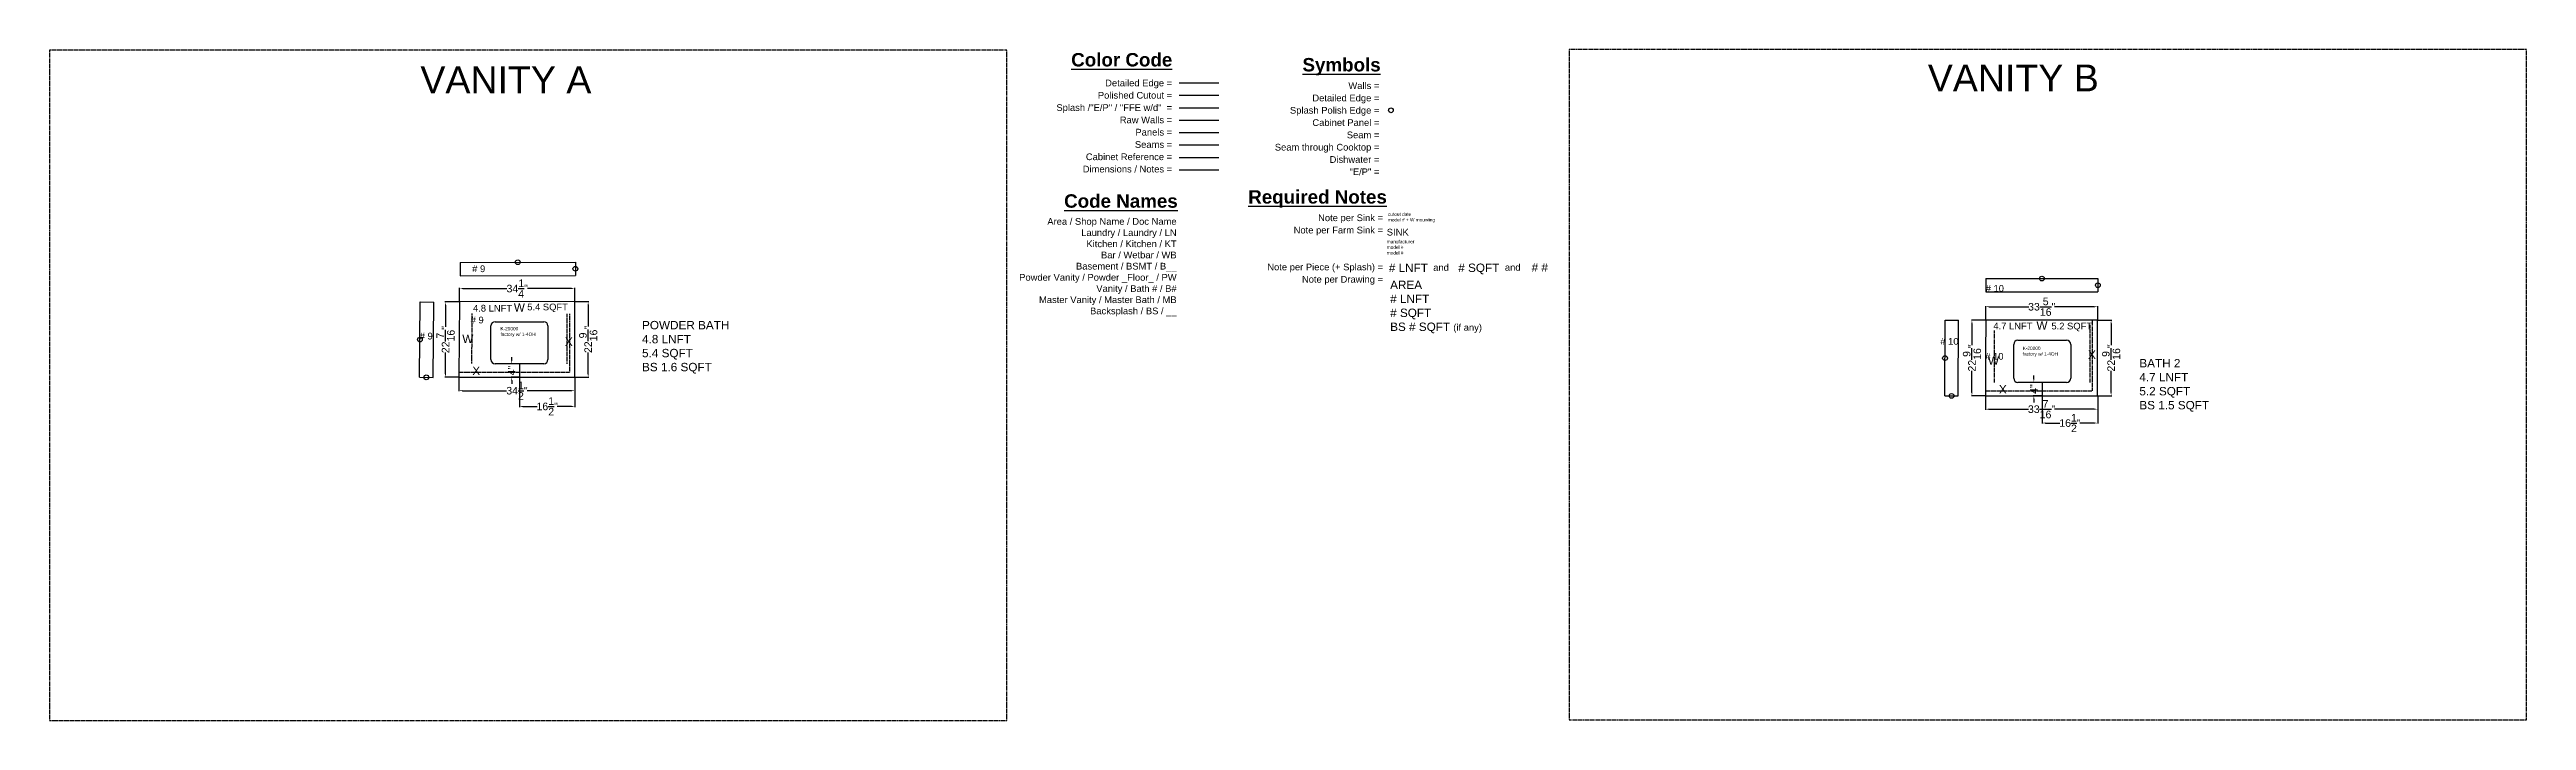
# Model space of a CAD drawing. Extents: x -347 to 953, y -714 to 758.
# Drawn here: x -90 to 648, y -487 to -287 of the extents above; entities that cross this region are included whole.
import ezdxf
from ezdxf.enums import TextEntityAlignment as Align

# ---------------------------------------------------------------- set-up
doc = ezdxf.new("R2010")
doc.units = 0
doc.header["$MEASUREMENT"] = 0
doc.linetypes.add('DASHED', pattern=[0.75, 0.5, -0.25])
doc.layers.get('0').update_dxf_attribs({"linetype": 'CONTINUOUS'})
doc.layers.get('Defpoints').update_dxf_attribs({"linetype": 'CONTINUOUS'})
for name, color, linetype in [('_CURVE', 7, 'CONTINUOUS'), ('BACK_SPLASH', 211, 'CONTINUOUS'), ('BLUE_BLUE', 5, 'CONTINUOUS'), ('GREEN_TEXT', 90, 'CONTINUOUS'), ('ORANGE_CABS', 30, 'DASHED'), ('RED_WALL', 1, 'CONTINUOUS')]:
    doc.layers.add(name, color=color, linetype=linetype)
doc.layers.add('No Print', color=8, linetype='CONTINUOUS', plot=False)
doc.layers.add('Reference', color=7, linetype='CONTINUOUS', transparency=0.5)
doc.styles.add('Model Text', font='arial.ttf', dxfattribs={"height": 2})
doc.styles.get("Standard").update_dxf_attribs({"font": 'arial.ttf'})
doc.dimstyles.get("Standard").update_dxf_attribs({"dimtxt": 2.25, "dimasz": 1, "dimexe": 0.18, "dimexo": 0.0625, "dimgap": 0.09, "dimtad": 0, "dimdec": 4, "dimzin": 0, "dimdsep": 46, "dimlunit": 5, "dimtxsty": 'Standard', "dimcen": 1, "dimclrd": 3, "dimclre": 3, "dimadec": 0, "dimazin": 0, "dimtfac": 1, "dimtdec": 4, "dimtofl": 0, "dimtmove": 0, "dimatfit": 3, "dimfxl": 1, "dimtolj": 1, "dimtzin": 0, "dimarcsym": 0})

msp = doc.modelspace()

# ---------------------------------------------------------------- texts
for s, p in [('# LNFT', (309.104762, -351.157466)), ('# SQFT', (329.780042, -351.125037)), ('# #', (351.6322, -351.042588))]:
    msp.add_text(s, height=2.5).set_placement(p, align=Align.TOP_LEFT)
at = {"linetype": 'Continuous', "attachment_point": 1, "style": 'Model Text'}
for s, width, insert, char_height in [('VANITY A', 134.25107034, (20.72368, -292.340614), 8), ('VANITY B', 134.25107034, (469.602243, -291.787001), 8), ('cutout date\\Pmodel # + W mounting', 29.66556514, (308.848836, -335.904609), 1), ('{\\H2x;\\C3;SINK\\P\\H0.5x;manufacturer\\Pmodel #\\Pmodel #}', 29.66556514, (308.486498, -340.757671), 1), ('{\\C3;AREA\\P}# LNFT\\P# SQFT{\\C3;\\P\\C6;BS # SQFT}', 29.66556514, (309.494953, -356.212584), 2.5), ('{\\C3;POWDER BATH\\P}4.8 LNFT\\P5.4 SQFT{\\C3;\\P\\C6;BS 1.6 SQFT}', 29.66556514, (86.728284, -368.222095), 2.5), ('K-20000\\Pfactory w/ 1-4OH', 22.67607236, (44.56508, -370.02373), 1), ('K-20000\\Pfactory w/ 1-4OH', 22.67607236, (497.869686, -375.871904), 1), ('{\\C3;BATH 2\\P}4.7 LNFT\\P5.2 SQFT{\\C3;\\P\\C6;BS 1.5 SQFT}', 29.66556514, (532.591352, -379.577601), 2.5)]:
    msp.add_mtext_dynamic_manual_height_columns(s, width=width, gutter_width=10, heights=[0], dxfattribs=dict(at, insert=insert, char_height=char_height))
at = {"linetype": 'Continuous', "char_height": 2, "attachment_point": 5, "style": 'Model Text'}
for s, insert in [('# 9', (38.09283, -352.685387)), ('# 10', (489.5477, -358.54711)), ('# 9', (37.639113, -367.968248)), ('4.8 LNFT', (42.211801, -364.438006)), ('5.4 SQFT', (58.592529, -364.331275)), ('4.7 LNFT', (494.950653, -369.704165)), ('5.2 SQFT', (512.455997, -370.027732)), ('# 9', (22.456074, -372.75966)), ('# 10', (476.030155, -374.321585)), ('# 10', (489.423093, -378.78137))]:
    msp.add_mtext(s, dxfattribs=dict(at, insert=insert))
at = {"layer": 'GREEN_TEXT', "color": 90}
for s, p in [('W', (48.555932, -362.966059)), ('W', (501.93969, -368.315664)), ('W', (33.206996, -372.333522)), ('X', (63.772692, -373.158342)), ('X', (36.182264, -381.845431)), ('W', (487.521392, -378.807492)), ('X', (517.304937, -377.021176)), ('X', (490.767922, -387.355323))]:
    msp.add_text(s, height=2.5, dxfattribs=at).set_placement(p, align=Align.TOP_LEFT)
at = {"layer": 'Reference', "linetype": 'Continuous', "attachment_point": 1, "style": 'Model Text'}
for s, width, insert, char_height in [('{\\fArial|b1|i0|c0|p34;\\LColor Code}', 68.7490007, (214.522365, -288.358988), 4), ('{\\fArial|b1|i0|c0|p34;\\LSymbols}', 23.14391461, (283.383685, -289.840855), 4), ('{\\fArial|b1|i0|c0|p34;\\LCode Names}', 49.99480422, (212.409106, -330.467832), 4), ('{\\fArial|b1|i0|c0|p34;\\LRequired Notes}', 57.24687467, (267.230768, -329.245473), 4), ('\\pxqr;{\\C2;Area / Shop Name / Doc Name\\P}Laundry / Laundry / LN\\PKitchen / Kitchen / KT\\PBar / Wetbar / WB\\PBasement / BSMT / B__\\PPowder Vanity / Powder _Floor_ / PW\\PVanity / Bath # / B#\\PMaster Vanity / Master Bath / MB\\PBacksplash / BS / __\\P\\P ', 71.98762307, (173.927891, -337.563721), 2), ('and', 4.49726622, (322.320732, -351.284442), 2), ('and', 4.49726622, (343.65433, -351.246669), 2), ('(if any)', 12.21136784, (328.299337, -369.150213), 2)]:
    msp.add_mtext_dynamic_manual_height_columns(s, width=width, gutter_width=10, heights=[0], dxfattribs=dict(at, insert=insert, char_height=char_height))
at = {"layer": 'Reference', "linetype": 'Continuous', "char_height": 2, "attachment_point": 1, "line_spacing_factor": 1.1, "style": 'Model Text'}
for s, insert in [('\\pxqr;Detailed Edge =\\PPolished Cutout = \\PSplash /"E/P" / "FFE w/d"  =\\PRaw Walls = \\PPanels = \\PSeams =\\PCabinet Reference =\\PDimensions / Notes =    ', (203.589833, -296.285726)), ('\\pxqr;Walls = \\PDetailed Edge =\\PSplash Polish Edge =\\PCabinet Panel = \\PSeam = \\PSeam through Cooktop =\\PDishwater = ^J"E/P" =  \\P ', (265.295433, -297.093631)), ('\\pxqr;Note per Sink = \\PNote per Farm Sink =\\P\\P\\PNote per Piece (+ Splash) = \\PNote per Drawing = ', (266.382731, -336.472316))]:
    msp.add_mtext_dynamic_manual_height_columns(s, width=40.99871959, gutter_width=10, heights=[0], dxfattribs=dict(at, insert=insert))

# ---------------------------------------------------------------- blocks, each defined once
blk = doc.blocks.new('*D148')
at = {"color": 3, "linetype": 'Continuous', "lineweight": -2, "transparency": 16777216}
for p, q in [((32.41, -362.51), (32.41, -358.39)), ((33.41, -358.57), (46.44, -358.57)), ((65.69, -358.57), (52.66, -358.57)), ((66.69, -362.4), (66.69, -358.39))]:
    blk.add_line(p, q, dxfattribs=at)
at = {"color": 3, "linetype": 'Continuous', "transparency": 16777216}
for points in [[(33.41, -358.4), (33.41, -358.73), (32.41, -358.57)], [(65.69, -358.4), (65.69, -358.73), (66.69, -358.57)]]:
    blk.add_solid(points, dxfattribs=at)
at = {"layer": 'Defpoints', "color": 0, "linetype": 'Continuous', "transparency": 16777216}
for p in [(66.69, -358.57), (32.41, -362.57), (66.69, -362.46)]:
    blk.add_point(p, dxfattribs=at)
at = {"color": 0, "linetype": 'Continuous', "transparency": 16777216, "insert": (49.55, -358.57), "char_height": 2.25, "attachment_point": 5}
blk.add_mtext('\\A1;34{\\H1x;\\S1/4;}"', dxfattribs=at)
blk = doc.blocks.new('*D149')
at = {"color": 3, "linetype": 'Continuous', "lineweight": -2, "transparency": 16777216}
for p, q in [((66.75, -362.46), (70.87, -362.46)), ((70.69, -363.46), (70.69, -369.88)), ((70.69, -384.02), (70.69, -377.59)), ((66.79, -385.02), (70.87, -385.02))]:
    blk.add_line(p, q, dxfattribs=at)
at = {"color": 3, "linetype": 'Continuous', "transparency": 16777216}
for points in [[(70.52, -363.46), (70.85, -363.46), (70.69, -362.46)], [(70.52, -384.02), (70.85, -384.02), (70.69, -385.02)]]:
    blk.add_solid(points, dxfattribs=at)
at = {"layer": 'Defpoints', "color": 0, "linetype": 'Continuous', "transparency": 16777216}
for p in [(66.69, -362.46), (66.73, -385.02), (70.69, -385.02)]:
    blk.add_point(p, dxfattribs=at)
at = {"color": 0, "linetype": 'Continuous', "transparency": 16777216, "insert": (70.69, -373.74), "char_height": 2.25, "attachment_point": 5, "rotation": 90}
blk.add_mtext('\\A1;22{\\H1x;\\S9/16;}"', dxfattribs=at)
blk = doc.blocks.new('*D150')
at = {"color": 3, "linetype": 'Continuous', "lineweight": -2, "transparency": 16777216}
for p, q in [((32.22, -385.08), (32.22, -389.2)), ((33.22, -389.02), (46.4, -389.02)), ((65.73, -389.02), (52.55, -389.02)), ((66.73, -385.08), (66.73, -389.2))]:
    blk.add_line(p, q, dxfattribs=at)
at = {"color": 3, "linetype": 'Continuous', "transparency": 16777216}
for points in [[(33.22, -388.85), (33.22, -389.18), (32.22, -389.02)], [(65.73, -388.85), (65.73, -389.18), (66.73, -389.02)]]:
    blk.add_solid(points, dxfattribs=at)
at = {"layer": 'Defpoints', "color": 0, "linetype": 'Continuous', "transparency": 16777216}
for p in [(32.22, -385.02), (32.22, -389.02), (66.73, -385.02)]:
    blk.add_point(p, dxfattribs=at)
at = {"color": 0, "linetype": 'Continuous', "transparency": 16777216, "insert": (49.48, -389.02), "char_height": 2.25, "attachment_point": 5}
blk.add_mtext('\\A1;34{\\H1x;\\S1/2;}"', dxfattribs=at)
blk = doc.blocks.new('*D151')
at = {"color": 3, "linetype": 'Continuous', "lineweight": -2, "transparency": 16777216}
for p, q in [((32.35, -362.57), (28.04, -362.57)), ((28.22, -363.57), (28.22, -369.94)), ((28.22, -384.02), (28.22, -377.65)), ((32.16, -385.02), (28.04, -385.02))]:
    blk.add_line(p, q, dxfattribs=at)
at = {"color": 3, "linetype": 'Continuous', "transparency": 16777216}
for points in [[(28.06, -363.57), (28.39, -363.57), (28.22, -362.57)], [(28.06, -384.02), (28.39, -384.02), (28.22, -385.02)]]:
    blk.add_solid(points, dxfattribs=at)
at = {"layer": 'Defpoints', "color": 0, "linetype": 'Continuous', "transparency": 16777216}
for p in [(28.22, -362.57), (32.41, -362.57), (32.22, -385.02)]:
    blk.add_point(p, dxfattribs=at)
at = {"color": 0, "linetype": 'Continuous', "transparency": 16777216, "insert": (28.22, -373.79), "char_height": 2.25, "attachment_point": 5, "rotation": 90}
blk.add_mtext('\\A1;22{\\H1x;\\S7/16;}"', dxfattribs=at)
blk = doc.blocks.new('*D152')
at = {"color": 3, "linetype": 'Continuous', "lineweight": -2, "transparency": 16777216}
for p, q in [((486.84, -367.93), (486.84, -363.81)), ((487.84, -363.99), (499.67, -363.99)), ((519.18, -363.99), (507.34, -363.99)), ((520.18, -367.93), (520.18, -363.81))]:
    blk.add_line(p, q, dxfattribs=at)
at = {"color": 3, "linetype": 'Continuous', "transparency": 16777216}
for points in [[(487.84, -363.82), (487.84, -364.16), (486.84, -363.99)], [(519.18, -363.82), (519.18, -364.16), (520.18, -363.99)]]:
    blk.add_solid(points, dxfattribs=at)
at = {"layer": 'Defpoints', "color": 0, "linetype": 'Continuous', "transparency": 16777216}
for p in [(486.84, -367.99), (520.18, -363.99), (520.18, -367.99)]:
    blk.add_point(p, dxfattribs=at)
at = {"color": 0, "linetype": 'Continuous', "transparency": 16777216, "insert": (503.51, -363.99), "char_height": 2.25, "attachment_point": 5}
blk.add_mtext('\\A1;33{\\H1x;\\S5/16;}"', dxfattribs=at)
blk = doc.blocks.new('*D153')
at = {"color": 3, "linetype": 'Continuous', "lineweight": -2, "transparency": 16777216}
for p, q in [((520.24, -367.99), (524.36, -367.99)), ((524.18, -368.99), (524.18, -375.41)), ((524.18, -389.53), (524.18, -383.12)), ((520.24, -390.53), (524.36, -390.53))]:
    blk.add_line(p, q, dxfattribs=at)
at = {"color": 3, "linetype": 'Continuous', "transparency": 16777216}
for points in [[(524.01, -368.99), (524.34, -368.99), (524.18, -367.99)], [(524.01, -389.53), (524.34, -389.53), (524.18, -390.53)]]:
    blk.add_solid(points, dxfattribs=at)
at = {"layer": 'Defpoints', "color": 0, "linetype": 'Continuous', "transparency": 16777216}
for p in [(520.18, -367.99), (520.18, -390.53), (524.18, -390.53)]:
    blk.add_point(p, dxfattribs=at)
at = {"color": 0, "linetype": 'Continuous', "transparency": 16777216, "insert": (524.18, -379.26), "char_height": 2.25, "attachment_point": 5, "rotation": 90}
blk.add_mtext('\\A1;22{\\H1x;\\S9/16;}"', dxfattribs=at)
blk = doc.blocks.new('*D154')
at = {"color": 3, "linetype": 'Continuous', "lineweight": -2, "transparency": 16777216}
for p, q in [((486.74, -390.6), (486.74, -394.71)), ((520.18, -390.6), (520.18, -394.71)), ((487.74, -394.53), (499.62, -394.53)), ((519.18, -394.53), (507.29, -394.53))]:
    blk.add_line(p, q, dxfattribs=at)
at = {"color": 3, "linetype": 'Continuous', "transparency": 16777216}
for points in [[(487.74, -394.37), (487.74, -394.7), (486.74, -394.53)], [(519.18, -394.37), (519.18, -394.7), (520.18, -394.53)]]:
    blk.add_solid(points, dxfattribs=at)
at = {"layer": 'Defpoints', "color": 0, "linetype": 'Continuous', "transparency": 16777216}
for p in [(486.74, -390.53), (520.18, -390.53), (486.74, -394.53)]:
    blk.add_point(p, dxfattribs=at)
at = {"color": 0, "linetype": 'Continuous', "transparency": 16777216, "insert": (503.46, -394.53), "char_height": 2.25, "attachment_point": 5}
blk.add_mtext('\\A1;33{\\H1x;\\S7/16;}"', dxfattribs=at)
blk = doc.blocks.new('*D155')
at = {"color": 3, "linetype": 'Continuous', "lineweight": -2, "transparency": 16777216}
for p, q in [((486.78, -367.99), (482.56, -367.99)), ((482.74, -368.99), (482.74, -375.41)), ((482.74, -389.53), (482.74, -383.12)), ((486.67, -390.53), (482.56, -390.53))]:
    blk.add_line(p, q, dxfattribs=at)
at = {"color": 3, "linetype": 'Continuous', "transparency": 16777216}
for points in [[(482.57, -368.99), (482.9, -368.99), (482.74, -367.99)], [(482.57, -389.53), (482.9, -389.53), (482.74, -390.53)]]:
    blk.add_solid(points, dxfattribs=at)
at = {"layer": 'Defpoints', "color": 0, "linetype": 'Continuous', "transparency": 16777216}
for p in [(482.74, -367.99), (486.84, -367.99), (486.74, -390.53)]:
    blk.add_point(p, dxfattribs=at)
at = {"color": 0, "linetype": 'Continuous', "transparency": 16777216, "insert": (482.74, -379.26), "char_height": 2.25, "attachment_point": 5, "rotation": 90}
blk.add_mtext('\\A1;22{\\H1x;\\S9/16;}"', dxfattribs=at)
blk = doc.blocks.new('*D176')
at = {"color": 3, "linetype": 'Continuous', "lineweight": -2, "transparency": 16777216}
for p, q in [((50.22, -381.08), (50.22, -393.89)), ((66.73, -385.08), (66.73, -393.89)), ((51.22, -393.71), (55.51, -393.71)), ((65.73, -393.71), (61.45, -393.71))]:
    blk.add_line(p, q, dxfattribs=at)
at = {"color": 3, "linetype": 'Continuous', "transparency": 16777216}
for points in [[(51.22, -393.54), (51.22, -393.88), (50.22, -393.71)], [(65.73, -393.54), (65.73, -393.88), (66.73, -393.71)]]:
    blk.add_solid(points, dxfattribs=at)
at = {"layer": 'Defpoints', "color": 0, "linetype": 'Continuous', "transparency": 16777216}
for p in [(50.22, -381.02), (66.73, -385.02), (66.73, -393.71)]:
    blk.add_point(p, dxfattribs=at)
at = {"color": 0, "linetype": 'Continuous', "transparency": 16777216, "insert": (58.48, -393.71), "char_height": 2.25, "attachment_point": 5}
blk.add_mtext('\\A1;16{\\H1x;\\S1/2;}"', dxfattribs=at)
blk = doc.blocks.new('*D177')
at = {"color": 3, "linetype": 'Continuous', "lineweight": -2, "transparency": 16777216}
for p, q in [((50.16, -381.02), (47.74, -381.02)), ((47.92, -380.02), (47.92, -379.02)), ((50.16, -385.02), (47.74, -385.02)), ((47.92, -386.02), (47.92, -387.02))]:
    blk.add_line(p, q, dxfattribs=at)
at = {"color": 3, "linetype": 'Continuous', "transparency": 16777216}
for points in [[(47.75, -380.02), (48.08, -380.02), (47.92, -381.02)], [(47.75, -386.02), (48.08, -386.02), (47.92, -385.02)]]:
    blk.add_solid(points, dxfattribs=at)
at = {"layer": 'Defpoints', "color": 0, "linetype": 'Continuous', "transparency": 16777216}
for p in [(50.22, -381.02), (47.92, -385.02), (50.22, -385.02)]:
    blk.add_point(p, dxfattribs=at)
at = {"color": 0, "linetype": 'Continuous', "transparency": 16777216, "insert": (47.92, -383.02), "char_height": 2.25, "attachment_point": 5, "rotation": 90}
blk.add_mtext('\\A1;4"', dxfattribs=at)
blk = doc.blocks.new('*D178')
at = {"color": 3, "linetype": 'Continuous', "lineweight": -2, "transparency": 16777216}
for p, q in [((503.67, -386.6), (503.67, -398.84)), ((520.18, -390.6), (520.18, -398.84)), ((504.67, -398.66), (508.95, -398.66)), ((519.18, -398.66), (514.89, -398.66))]:
    blk.add_line(p, q, dxfattribs=at)
at = {"color": 3, "linetype": 'Continuous', "transparency": 16777216}
for points in [[(504.67, -398.49), (504.67, -398.83), (503.67, -398.66)], [(519.18, -398.49), (519.18, -398.83), (520.18, -398.66)]]:
    blk.add_solid(points, dxfattribs=at)
at = {"layer": 'Defpoints', "color": 0, "linetype": 'Continuous', "transparency": 16777216}
for p in [(503.67, -386.53), (520.18, -390.53), (520.18, -398.66)]:
    blk.add_point(p, dxfattribs=at)
at = {"color": 0, "linetype": 'Continuous', "transparency": 16777216, "insert": (511.92, -398.66), "char_height": 2.25, "attachment_point": 5}
blk.add_mtext('\\A1;16{\\H1x;\\S1/2;}"', dxfattribs=at)
blk = doc.blocks.new('*D179')
at = {"color": 3, "linetype": 'Continuous', "lineweight": -2, "transparency": 16777216}
for p, q in [((503.6, -386.53), (500.99, -386.53)), ((503.6, -390.53), (500.99, -390.53)), ((501.17, -385.53), (501.17, -384.53)), ((501.17, -391.53), (501.17, -392.53))]:
    blk.add_line(p, q, dxfattribs=at)
at = {"color": 3, "linetype": 'Continuous', "transparency": 16777216}
for points in [[(501, -385.53), (501.34, -385.53), (501.17, -386.53)], [(501, -391.53), (501.34, -391.53), (501.17, -390.53)]]:
    blk.add_solid(points, dxfattribs=at)
at = {"layer": 'Defpoints', "color": 0, "linetype": 'Continuous', "transparency": 16777216}
for p in [(501.17, -390.53), (503.67, -386.53), (503.67, -390.53)]:
    blk.add_point(p, dxfattribs=at)
at = {"color": 0, "linetype": 'Continuous', "transparency": 16777216, "insert": (501.17, -388.53), "char_height": 2.25, "attachment_point": 5, "rotation": 90}
blk.add_mtext('\\A1;4"', dxfattribs=at)

# ---------------------------------------------------------------- dimensions: what is measured, and where the dimension line sits
at = {"linetype": 'Continuous'}
for base, p1, p2, picture, middle in [((66.687403, -358.567597), (32.410218, -362.567576), (66.687403, -362.458568), '*D148', (49.548811, -358.567597)), ((520.175762, -363.990654), (486.839731, -367.990654), (520.175762, -367.991871), '*D152', (503.507747, -363.990654)), ((66.732058, -393.711199), (50.222331, -381.01541), (66.732058, -385.015411), '*D176', (58.477194, -393.711199)), ((32.223037, -389.015411), (66.732058, -385.015411), (32.223037, -385.015411), '*D150', (49.477548, -389.015411)), ((486.736502, -394.533965), (520.175762, -390.533965), (486.736502, -390.533965), '*D154', (503.456132, -394.533965)), ((520.175762, -398.660875), (503.665091, -386.533965), (520.175762, -390.533965), '*D178', (511.920427, -398.660875))]:
    dim = msp.add_linear_dim(base=base, p1=p1, p2=p2, dimstyle='Standard', override={"dimpost": '"'}, dxfattribs=at)
    dim.commit()
    dim.dimension.update_dxf_attribs({"geometry": picture, "text_midpoint": middle})
for base, p1, p2, picture, middle in [((28.223176, -362.567576), (32.223037, -385.015411), (32.410218, -362.567576), '*D151', (28.223176, -373.791493)), ((70.687403, -385.015411), (66.687403, -362.458568), (66.732058, -385.015411), '*D149', (70.687403, -373.736989)), ((482.736544, -367.990654), (486.736502, -390.533965), (486.839731, -367.990654), '*D155', (482.736544, -379.262309)), ((524.175762, -390.533965), (520.175762, -367.991871), (520.175762, -390.533965), '*D153', (524.175762, -379.262918)), ((47.918179, -385.015411), (50.222331, -381.01541), (50.222331, -385.015411), '*D177', (47.918179, -383.015411)), ((501.169037, -390.533965), (503.665091, -386.533965), (503.665091, -390.533965), '*D179', (501.169037, -388.533965))]:
    dim = msp.add_linear_dim(base=base, p1=p1, p2=p2, angle=90, dimstyle='Standard', override={"dimpost": '"'}, dxfattribs=at)
    dim.commit()
    dim.dimension.update_dxf_attribs({"geometry": picture, "text_midpoint": middle})

# ---------------------------------------------------------------- linework, layer by layer
at = {"color": 5, "linetype": 'Continuous'}
msp.add_line((246.690276, -297.24115), (258.442441, -297.24115), dxfattribs=at)
at = {"color": 4, "linetype": 'Continuous'}
msp.add_line((246.690276, -300.965428), (258.442441, -300.965428), dxfattribs=at)
at = {"color": 6, "linetype": 'Continuous'}
msp.add_line((246.690276, -304.689706), (258.442441, -304.689706), dxfattribs=at)
at = {"color": 1, "linetype": 'Continuous'}
msp.add_line((246.690276, -308.333892), (258.442441, -308.333892), dxfattribs=at)
at = {"color": 143, "linetype": 'Continuous', "true_color": 0x7aafdf}
msp.add_line((246.690276, -312.054087), (258.442441, -312.054087), dxfattribs=at)
at = {"color": 30, "linetype": 'Continuous', "true_color": 0xf26722}
msp.add_line((246.690276, -315.748003), (258.442441, -315.748003), dxfattribs=at)
at = {"color": 30, "linetype": 'Continuous', "true_color": 0xf8991e}
msp.add_line((246.690276, -319.492521), (258.442441, -319.492521), dxfattribs=at)
at = {"color": 3, "linetype": 'Continuous'}
msp.add_line((246.690276, -323.161385), (258.442441, -323.161385), dxfattribs=at)
for centre in [(309.7299, -305.435501), (49.730431, -350.719238), (66.875384, -352.664723), (503.578072, -355.581824), (520.246015, -357.582432), (20.589771, -373.793767), (474.726283, -379.295665), (22.496111, -385.03436), (476.674648, -390.576479)]:
    msp.add_circle(centre, 0.707983, dxfattribs=at)
at = {"layer": '_CURVE', "color": 4, "linetype": 'Continuous'}
for p, q in [((42.972331, -368.45291), (57.472331, -368.45291)), ((41.722331, -379.76541), (41.722331, -369.70291)), ((58.722331, -369.70291), (58.722331, -379.76541)), ((495.165091, -385.283965), (495.165091, -375.221465)), ((496.415091, -373.971465), (510.915091, -373.971465)), ((512.165091, -375.221465), (512.165091, -385.283965)), ((57.472331, -381.01541), (42.972331, -381.01541)), ((510.915091, -386.533965), (496.415091, -386.533965))]:
    msp.add_line(p, q, dxfattribs=at)
for centre, start, end in [((42.972331, -369.70291), 90, 180), ((57.472331, -369.70291), 0, 90), ((496.415091, -375.221465), 90, 180), ((510.915091, -375.221465), 0, 90), ((42.972331, -379.76541), 180, 270), ((57.472331, -379.76541), 270, 0), ((496.415091, -385.283965), 180, 270), ((510.915091, -385.283965), 270, 0)]:
    msp.add_arc(centre, 1.25, start, end, dxfattribs=at)
at = {"layer": 'BACK_SPLASH', "color": 211}
for p, q in [((32.591839, -350.773742), (66.869024, -350.664733)), ((32.591839, -350.773742), (32.60456, -354.773722)), ((66.869024, -350.664733), (66.881745, -354.664713)), ((32.60456, -354.773722), (66.881745, -354.664713)), ((486.910056, -355.581216), (486.90991, -359.581216)), ((486.90991, -359.581216), (520.245942, -359.582432)), ((486.910056, -355.581216), (520.246088, -355.582432)), ((520.246088, -355.582432), (520.245942, -359.582432)), ((20.496181, -385.017684), (20.683362, -362.56985)), ((20.683362, -362.56985), (24.683223, -362.603203)), ((24.496042, -385.051037), (24.683223, -362.603203)), ((474.674669, -390.567321), (474.777898, -368.02401)), ((474.777898, -368.02401), (478.777856, -368.042326)), ((478.674627, -390.585637), (478.777856, -368.042326)), ((20.496181, -385.017684), (24.496042, -385.051037)), ((474.674669, -390.567321), (478.674627, -390.585637))]:
    msp.add_line(p, q, dxfattribs=at)
at = {"layer": 'BLUE_BLUE', "color": 5}
for p, q in [((66.732058, -385.015411), (66.687403, -362.458568)), ((520.175762, -390.533965), (520.175762, -367.991871)), ((32.223037, -385.015411), (66.732058, -385.015411)), ((486.736502, -390.533965), (520.175762, -390.533965))]:
    msp.add_line(p, q, dxfattribs=at)
at = {"layer": 'No Print', "linetype": 'DASHED', "ltscale": 0.5}
for points in [[(-89.703891, -487.34288), (195.335521, -487.34288), (195.335521, -287.513971), (-89.703891, -287.513971)], [(362.821993, -487.129274), (647.861405, -487.129274), (647.861405, -287.300366), (362.821993, -287.300366)]]:
    msp.add_lwpolyline(points, close=True, dxfattribs=at)
at = {"layer": 'ORANGE_CABS', "color": 30, "linetype": 'DASHED', "ltscale": 0.5}
for p, q in [((36.045515, -366.021684), (35.970526, -381.01541)), ((64.474135, -381.01541), (64.444632, -366.11251)), ((65.229084, -383.515411), (65.194631, -366.111025)), ((518.675762, -389.033965), (518.675762, -367.994045)), ((489.413613, -386.533965), (489.432574, -371.028776)), ((517.916569, -386.533965), (517.916569, -369.309322)), ((32.229543, -383.515411), (65.229084, -383.515411)), ((486.73753, -389.033965), (518.675762, -389.033965))]:
    msp.add_line(p, q, dxfattribs=at)
at = {"layer": 'RED_WALL', "color": 1}
for p, q in [((32.410218, -362.567576), (32.273199, -373.450164)), ((42.234894, -362.461841), (32.410218, -362.567576)), ((53.361037, -362.49801), (42.234894, -362.461841)), ((66.687403, -362.458568), (53.361037, -362.49801)), ((486.839731, -367.990654), (486.745081, -378.016976)), ((497.026938, -367.970324), (486.839731, -367.990654)), ((510.551529, -368.005825), (497.026938, -367.970324)), ((520.175762, -367.991871), (510.551529, -368.005825)), ((32.273199, -373.450164), (32.223037, -385.015411)), ((50.222331, -381.01541), (50.222331, -385.01541)), ((486.745081, -378.016976), (486.736502, -390.533965)), ((503.665091, -386.533965), (503.665091, -390.533965))]:
    msp.add_line(p, q, dxfattribs=at)

msp.set_redraw_order([(e.dxf.handle, doc.entitydb.next_handle()) for e in msp.query("TEXT MTEXT ATTDEF DIMENSION ARC_DIMENSION")])  # texts and dimensions are drawn at this point

doc.saveas('drawing.dxf')
